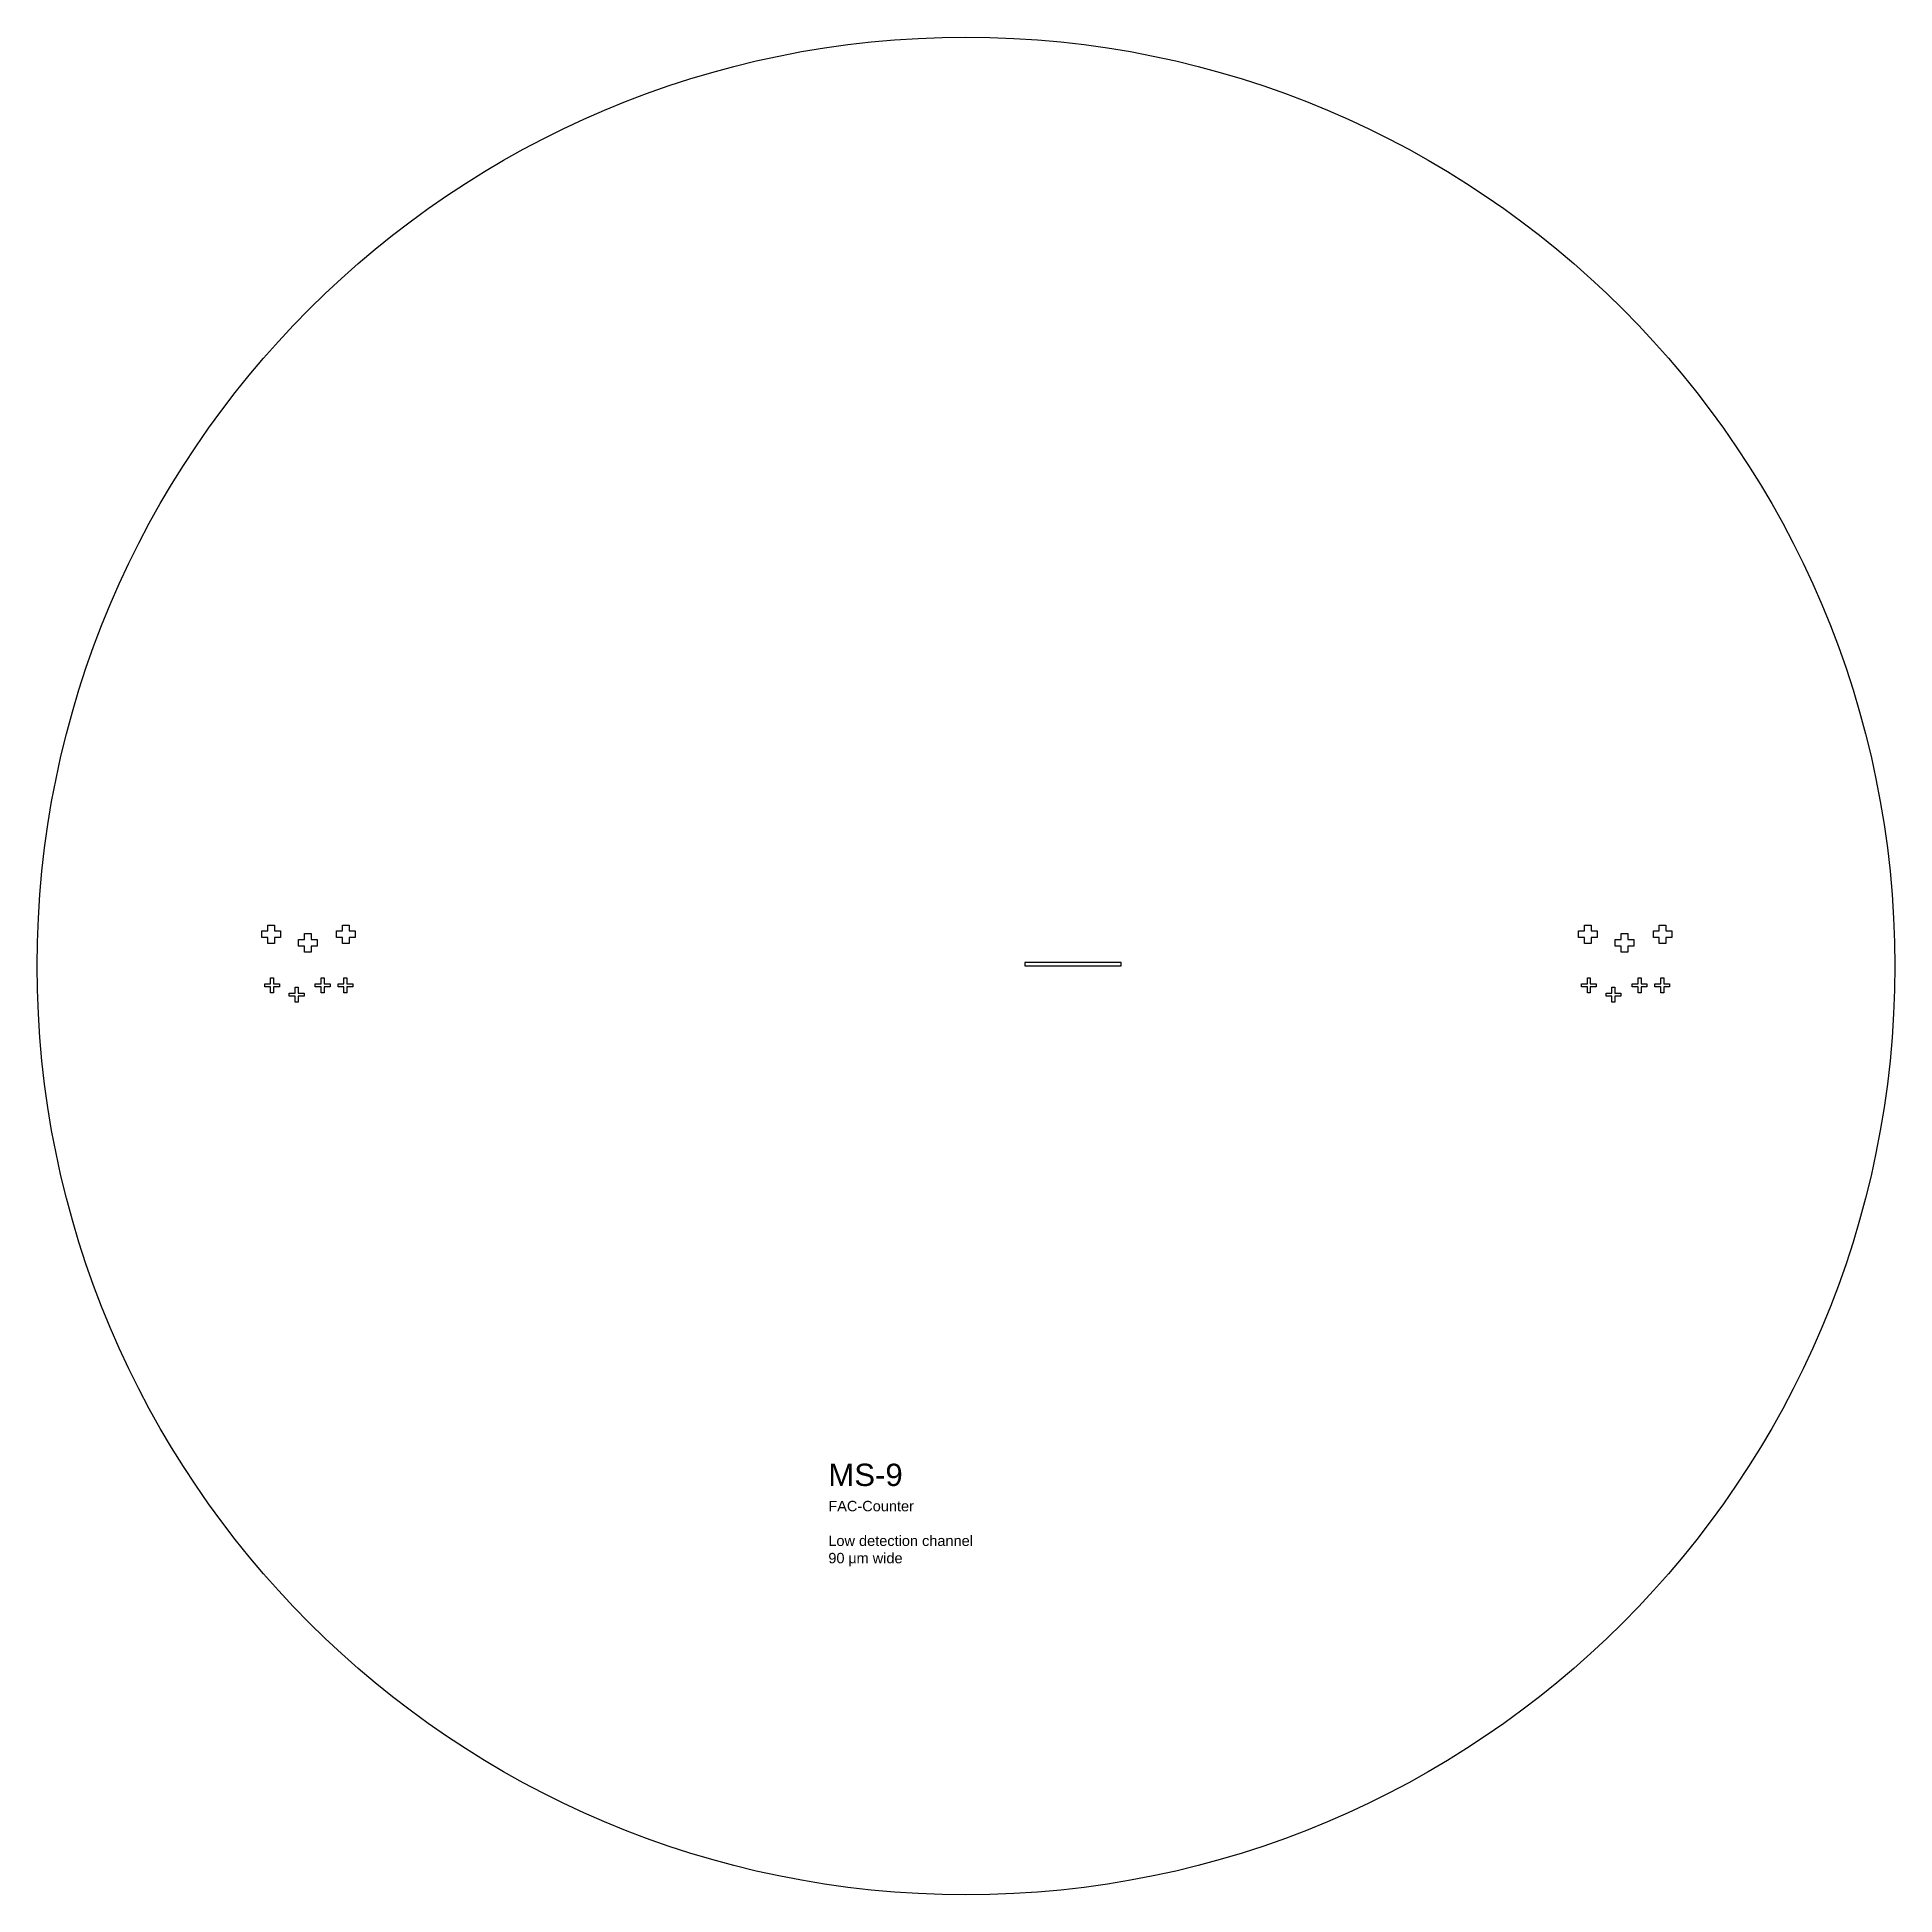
# Model space of a CAD drawing. Header units: millimetres. Extents: x 1886 to 246886, y 3543 to 53543.
# Drawn here: x 66886 to 116886, y 3543 to 53543 of the extents above; entities that cross this region are included whole.
import ezdxf

# ---------------------------------------------------------------- set-up
doc = ezdxf.new("R2010")
doc.units = ezdxf.units.MM
doc.layers.add('CLEAR', color=140, linetype='Continuous')
doc.layers.add('OPAQUE', color=10, linetype='Continuous')
doc.styles.get("Standard").update_dxf_attribs({"font": 'arial.ttf'})

msp = doc.modelspace()

# ---------------------------------------------------------------- texts
at = {"layer": 'CLEAR', "insert": (88181, 15147), "char_height": 280, "attachment_point": 1}
msp.add_mtext_dynamic_manual_height_columns('{\\H2.1429x;MS-9\\H0.83333x;\\P\\H0.55999x;FAC-Counter\\P\\PLow detection channel\\P90 \\fSymbol|b0|i0|c2|p18;m\\fArial|b0|i0|c0|p34;m wide}', width=6473.16, gutter_width=12.5, heights=[4737], dxfattribs=at)

# ---------------------------------------------------------------- linework, layer by layer
at = {"layer": 'CLEAR'}
for p, q in [((96064, 28638), (93474, 28638)), ((93474, 28638), (93474, 28548)), ((93474, 28548), (96064, 28548)), ((96064, 28548), (96064, 28638))]:
    msp.add_line(p, q, dxfattribs=at)
for points in [[(73093, 29486), (73093, 29646), (73273, 29646), (73273, 29486), (73433, 29486), (73433, 29306), (73273, 29306), (73273, 29146), (73093, 29146), (73093, 29306), (72933, 29306), (72933, 29486)], [(75106, 29486), (75106, 29646), (75286, 29646), (75286, 29486), (75446, 29486), (75446, 29306), (75286, 29306), (75286, 29146), (75106, 29146), (75106, 29306), (74946, 29306), (74946, 29486)], [(108534, 29486), (108534, 29646), (108714, 29646), (108714, 29486), (108874, 29486), (108874, 29306), (108714, 29306), (108714, 29146), (108534, 29146), (108534, 29306), (108374, 29306), (108374, 29486)], [(110546, 29486), (110546, 29646), (110726, 29646), (110726, 29486), (110886, 29486), (110886, 29306), (110726, 29306), (110726, 29146), (110546, 29146), (110546, 29306), (110386, 29306), (110386, 29486)], [(74081, 29254), (74081, 29414), (74261, 29414), (74261, 29254), (74421, 29254), (74421, 29074), (74261, 29074), (74261, 28914), (74081, 28914), (74081, 29074), (73921, 29074), (73921, 29254)], [(109522, 29254), (109522, 29414), (109702, 29414), (109702, 29254), (109861, 29254), (109861, 29074), (109702, 29074), (109702, 28914), (109522, 28914), (109522, 29074), (109362, 29074), (109362, 29254)], [(73170, 28063), (73170, 28223), (73250, 28223), (73250, 28063), (73410, 28063), (73410, 27983), (73250, 27983), (73250, 27823), (73170, 27823), (73170, 27983), (73010, 27983), (73010, 28063)], [(74533, 28063), (74533, 28223), (74613, 28223), (74613, 28063), (74773, 28063), (74773, 27983), (74613, 27983), (74613, 27823), (74533, 27823), (74533, 27983), (74373, 27983), (74373, 28063)], [(75144, 28063), (75144, 28223), (75224, 28223), (75224, 28063), (75384, 28063), (75384, 27983), (75224, 27983), (75224, 27823), (75144, 27823), (75144, 27983), (74984, 27983), (74984, 28063)], [(108610, 28063), (108610, 28223), (108690, 28223), (108690, 28063), (108850, 28063), (108850, 27983), (108690, 27983), (108690, 27823), (108610, 27823), (108610, 27983), (108450, 27983), (108450, 28063)], [(109974, 28063), (109974, 28223), (110054, 28223), (110054, 28063), (110214, 28063), (110214, 27983), (110054, 27983), (110054, 27823), (109974, 27823), (109974, 27983), (109814, 27983), (109814, 28063)], [(110584, 28063), (110584, 28223), (110664, 28223), (110664, 28063), (110824, 28063), (110824, 27983), (110664, 27983), (110664, 27823), (110584, 27823), (110584, 27983), (110424, 27983), (110424, 28063)], [(73832, 27812), (73832, 27972), (73912, 27972), (73912, 27812), (74072, 27812), (74072, 27732), (73912, 27732), (73912, 27572), (73832, 27572), (73832, 27732), (73672, 27732), (73672, 27812)], [(109272, 27812), (109272, 27972), (109352, 27972), (109352, 27812), (109512, 27812), (109512, 27732), (109352, 27732), (109352, 27572), (109272, 27572), (109272, 27732), (109112, 27732), (109112, 27812)]]:
    msp.add_lwpolyline(points, close=True, dxfattribs=at)
at = {"layer": 'OPAQUE'}
msp.add_circle((91886, 28543), 25000, dxfattribs=at)

msp.set_redraw_order([(e.dxf.handle, doc.entitydb.next_handle()) for e in msp.query("TEXT MTEXT ATTDEF DIMENSION ARC_DIMENSION")])  # texts and dimensions are drawn at this point

doc.saveas('drawing.dxf')
